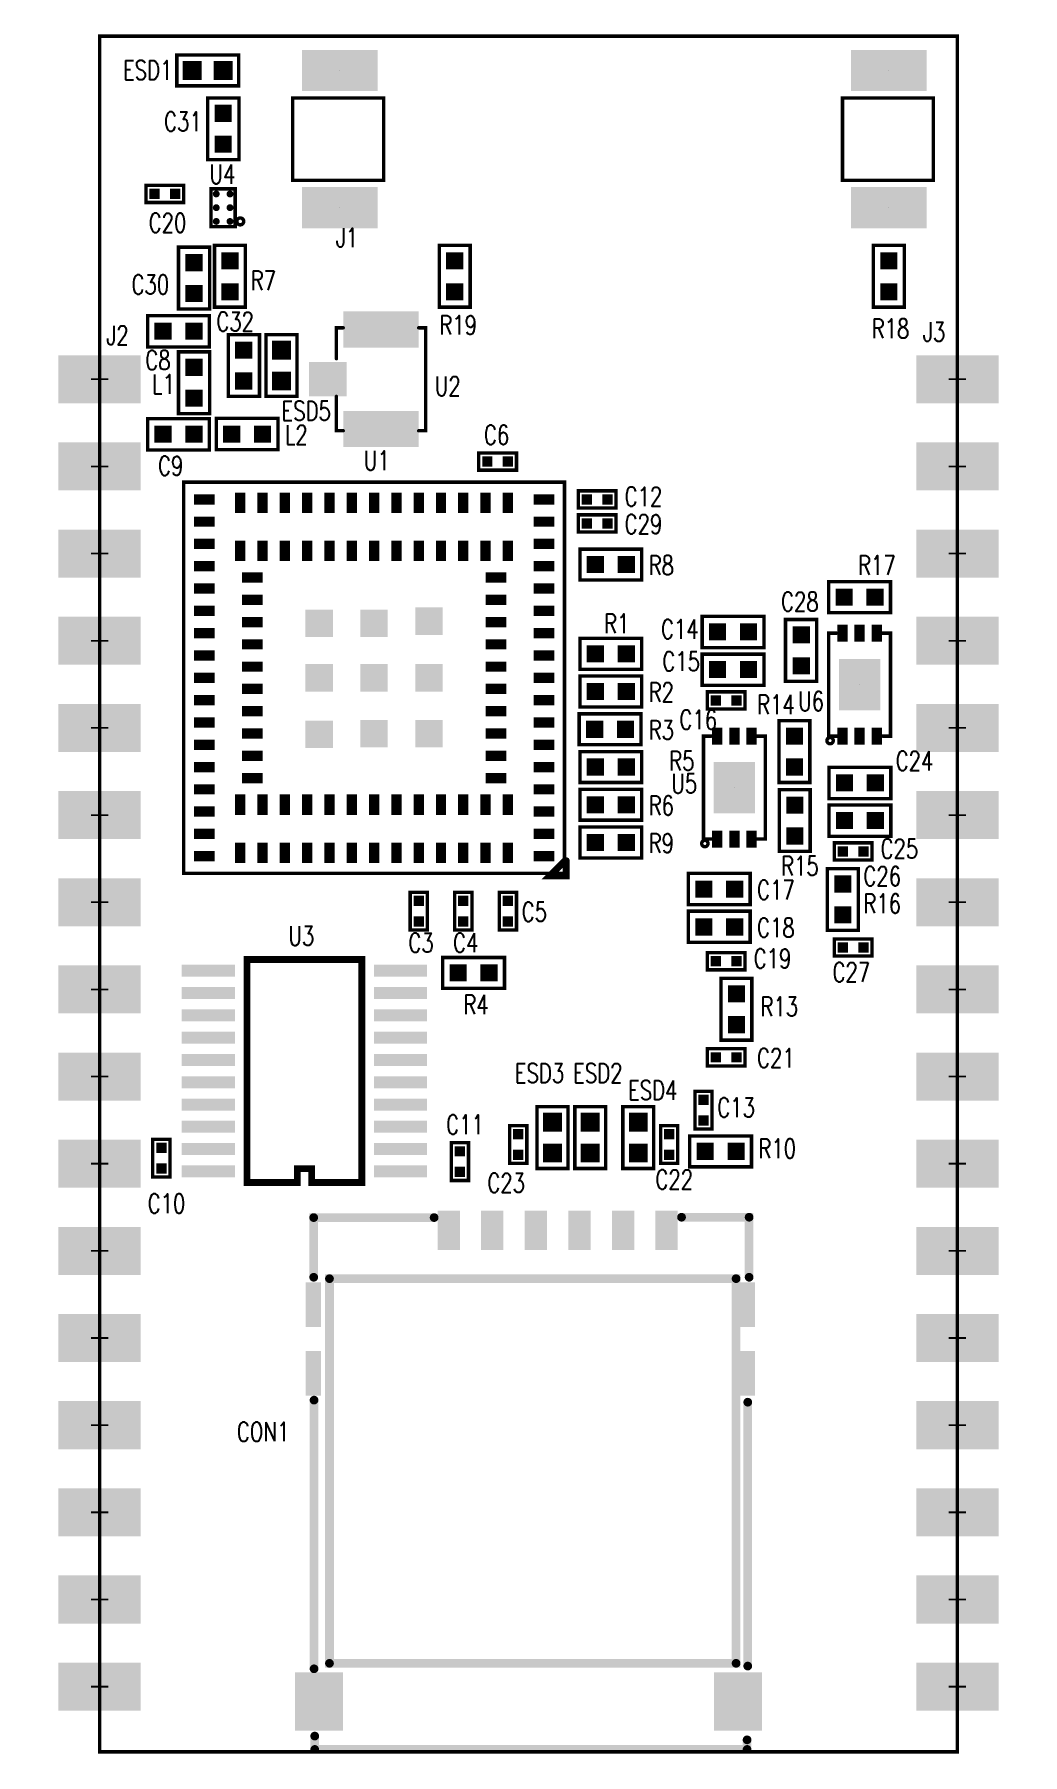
# Model space of a CAD drawing. Extents: x -1.9 to 26.9, y -0.1 to 50.
import ezdxf

# ---------------------------------------------------------------- set-up
doc = ezdxf.new("R2010")
doc.units = 0
for name, color, linetype in [('BOARD_CUTOUT_00', 254, 'CONTINUOUS'), ('BOARD_OUTLINE_00', 254, 'CONTINUOUS'), ('DRIL_NPLTE_THRU_01', 176, 'CONTINUOUS'), ('DRIL_NPLTE_THRU_02', 136, 'CONTINUOUS'), ('DRIL_NPLTE_THRU_03', 56, 'CONTINUOUS'), ('DRIL_NPLTE_THRU_04', 16, 'CONTINUOUS'), ('DRIL_PLTE_THRU_01', 176, 'CONTINUOUS'), ('DRIL_PLTE_THRU_02', 136, 'CONTINUOUS'), ('DRIL_PLTE_THRU_03', 56, 'CONTINUOUS'), ('DRIL_PLTE_THRU_04', 16, 'CONTINUOUS'), ('DRIL_SYMBOL', 254, 'CONTINUOUS'), ('PADS_BOT', 1, 'CONTINUOUS'), ('PADS_INNER', 5, 'CONTINUOUS'), ('PADS_TOP', 5, 'CONTINUOUS'), ('PART_NAME_01', 254, 'CONTINUOUS'), ('PART_TOP_2DLINE_01', 254, 'CONTINUOUS'), ('PART_TOP_2DLINE_26', 254, 'CONTINUOUS'), ('PART_TOP_COPPER_26', 254, 'CONTINUOUS')]:
    doc.layers.add(name, color=color, linetype=linetype)
doc.styles.add('W0$1', font='simplex', dxfattribs={"width": 0.75})

# ---------------------------------------------------------------- blocks, each defined once
blk = doc.blocks.new('SMOOTH_0$1')
at = {"const_width": 0.05}
blk.add_lwpolyline([(-0.025, 0, 1), (0.025, 0, 1)], format="xyb", close=True, dxfattribs=at)
blk = doc.blocks.new('BOARD_1')
at = {"layer": 'BOARD_CUTOUT_00', "const_width": 0.1}
for points in [[(5.98, 5.9), (8.63, 5.9), (8.63, 3.5), (5.98, 3.5)], [(22, 5.9), (24.65, 5.9), (24.65, 3.5), (22, 3.5)]]:
    blk.add_lwpolyline(points, close=True, dxfattribs=at)
at = {"layer": 'BOARD_OUTLINE_00', "const_width": 0.1}
blk.add_lwpolyline([(0.35, 7.7), (25.35, 7.7), (25.35, -42.3), (0.35, -42.3)], close=True, dxfattribs=at)
at = {"layer": 'BOARD_CUTOUT_00'}
for p in [(5.98, 5.9), (8.63, 5.9), (22, 5.9), (24.65, 5.9), (5.98, 3.5), (8.63, 3.5), (22, 3.5), (24.65, 3.5)]:
    blk.add_blockref('SMOOTH_0$1', p, dxfattribs=at)
at = {"layer": 'BOARD_OUTLINE_00'}
for p in [(0.35, 7.7), (25.35, 7.7), (0.35, -42.3), (25.35, -42.3)]:
    blk.add_blockref('SMOOTH_0$1', p, dxfattribs=at)
blk = doc.blocks.new('PART_BODY_TOP_2')
at = {"layer": 'PART_TOP_2DLINE_01', "const_width": 0.1}
blk.add_lwpolyline([(-0.55, 0.25), (0.55, 0.25), (0.55, -0.25), (-0.55, -0.25)], close=True, dxfattribs=at)
at = {"layer": 'PART_TOP_2DLINE_01'}
for p in [(-0.55, 0.25), (0.55, 0.25), (-0.55, -0.25), (0.55, -0.25)]:
    blk.add_blockref('SMOOTH_0$1', p, dxfattribs=at)
blk = doc.blocks.new('DRIL_HOLE_0')
blk.add_lwpolyline([(0, 0, 1), (0, 0, 1)], format="xyb", close=True)
blk = doc.blocks.new('PAD_0')
blk.add_lwpolyline([(0, 0, 1), (0, 0, 1)], format="xyb", close=True)
blk = doc.blocks.new('PAD_1')
at = {"const_width": 0.3}
blk.add_lwpolyline([(-0.15, 0), (0.15, 0)], dxfattribs=at)
blk = doc.blocks.new('STK_TOP_5')
at = {"layer": 'DRIL_PLTE_THRU_01'}
blk.add_blockref('DRIL_HOLE_0', (0, 0), dxfattribs=at)
at = {"layer": 'DRIL_PLTE_THRU_02'}
blk.add_blockref('DRIL_HOLE_0', (0, 0), dxfattribs=at)
at = {"layer": 'DRIL_PLTE_THRU_03'}
blk.add_blockref('DRIL_HOLE_0', (0, 0), dxfattribs=at)
at = {"layer": 'DRIL_PLTE_THRU_04'}
blk.add_blockref('DRIL_HOLE_0', (0, 0), dxfattribs=at)
at = {"layer": 'PADS_BOT'}
blk.add_blockref('PAD_0', (0, 0), dxfattribs=at)
at = {"layer": 'PADS_INNER'}
blk.add_blockref('PAD_0', (0, 0), dxfattribs=at)
at = {"layer": 'PADS_TOP'}
blk.add_blockref('PAD_1', (0, 0), dxfattribs=at)
blk = doc.blocks.new('SYM_TOP_2')
for name, p in [('PART_BODY_TOP_2', (0, 0)), ('STK_TOP_5', (-0.3, 0)), ('STK_TOP_5', (0.3, 0))]:
    blk.add_blockref(name, p)
blk = doc.blocks.new('PART_TOP_0')
blk.add_blockref('SYM_TOP_2', (0, 0))
at = {"layer": 'PART_NAME_01', "style": 'W0$1', "width": 0.75}
blk.add_text('C10', height=0.56, rotation=90, dxfattribs=at).set_placement((1.6, -0.4))
blk = doc.blocks.new('PART_TOP_1')
blk.add_blockref('SYM_TOP_2', (0, 0))
at = {"layer": 'PART_NAME_01', "style": 'W0$1', "width": 0.75}
blk.add_text('C11', height=0.56, rotation=90, dxfattribs=at).set_placement((-0.8, -0.4))
blk = doc.blocks.new('PART_TOP_2')
blk.add_blockref('SYM_TOP_2', (0, 0))
at = {"layer": 'PART_NAME_01', "style": 'W0$1', "width": 0.75}
blk.add_text('C12', height=0.56, dxfattribs=at).set_placement((0.8, -0.2))
blk = doc.blocks.new('PART_TOP_3')
blk.add_blockref('SYM_TOP_2', (0, 0))
at = {"layer": 'PART_NAME_01', "style": 'W0$1', "width": 0.75}
blk.add_text('C13', height=0.56, rotation=270, dxfattribs=at).set_placement((-0.2, -0.4))
blk = doc.blocks.new('PART_BODY_TOP_3')
at = {"layer": 'PART_TOP_2DLINE_01', "const_width": 0.1}
blk.add_lwpolyline([(-0.9, -0.46), (0.9, -0.46), (0.9, 0.45), (-0.9, 0.45)], close=True, dxfattribs=at)
at = {"layer": 'PART_TOP_2DLINE_01'}
for p in [(-0.9, 0.45), (0.9, 0.45), (-0.9, -0.46), (0.9, -0.46)]:
    blk.add_blockref('SMOOTH_0$1', p, dxfattribs=at)
blk = doc.blocks.new('PAD_2')
at = {"const_width": 0.5}
blk.add_lwpolyline([(-0.25, 0), (0.25, 0)], dxfattribs=at)
blk = doc.blocks.new('STK_TOP_6')
at = {"layer": 'DRIL_PLTE_THRU_01'}
blk.add_blockref('DRIL_HOLE_0', (0, 0), dxfattribs=at)
at = {"layer": 'DRIL_PLTE_THRU_02'}
blk.add_blockref('DRIL_HOLE_0', (0, 0), dxfattribs=at)
at = {"layer": 'DRIL_PLTE_THRU_03'}
blk.add_blockref('DRIL_HOLE_0', (0, 0), dxfattribs=at)
at = {"layer": 'DRIL_PLTE_THRU_04'}
blk.add_blockref('DRIL_HOLE_0', (0, 0), dxfattribs=at)
at = {"layer": 'PADS_BOT'}
blk.add_blockref('PAD_0', (0, 0), dxfattribs=at)
at = {"layer": 'PADS_INNER'}
blk.add_blockref('PAD_0', (0, 0), dxfattribs=at)
at = {"layer": 'PADS_TOP'}
blk.add_blockref('PAD_2', (0, 0), dxfattribs=at)
blk = doc.blocks.new('SYM_TOP_3')
for name, p in [('PART_BODY_TOP_3', (0, 0)), ('STK_TOP_6', (-0.45, 0)), ('STK_TOP_6', (0.45, 0))]:
    blk.add_blockref(name, p)
blk = doc.blocks.new('PART_TOP_4')
blk.add_blockref('SYM_TOP_3', (0, 0))
at = {"layer": 'PART_NAME_01', "style": 'W0$1', "width": 0.75}
blk.add_text('C14', height=0.56, dxfattribs=at).set_placement((-2.1, -0.2))
blk = doc.blocks.new('PART_TOP_5')
blk.add_blockref('SYM_TOP_3', (0, 0))
at = {"layer": 'PART_NAME_01', "style": 'W0$1', "width": 0.75}
blk.add_text('C15', height=0.56, dxfattribs=at).set_placement((-2.06, -0.04))
blk = doc.blocks.new('PART_TOP_6')
blk.add_blockref('SYM_TOP_2', (0, 0))
at = {"layer": 'PART_NAME_01', "style": 'W0$1', "width": 0.75}
blk.add_text('C16', height=0.56, dxfattribs=at).set_placement((-1.36, -0.84))
blk = doc.blocks.new('PART_TOP_7')
blk.add_blockref('SYM_TOP_3', (0, 0))
at = {"layer": 'PART_NAME_01', "style": 'W0$1', "width": 0.75}
blk.add_text('C17', height=0.56, rotation=180, dxfattribs=at).set_placement((-1.1, 0.3))
blk = doc.blocks.new('PART_TOP_8')
blk.add_blockref('SYM_TOP_3', (0, 0))
at = {"layer": 'PART_NAME_01', "style": 'W0$1', "width": 0.75}
blk.add_text('C18', height=0.56, rotation=180, dxfattribs=at).set_placement((-1.1, 0.3))
blk = doc.blocks.new('PART_TOP_9')
blk.add_blockref('SYM_TOP_2', (0, 0))
at = {"layer": 'PART_NAME_01', "style": 'W0$1', "width": 0.75}
blk.add_text('C19', height=0.56, rotation=180, dxfattribs=at).set_placement((-0.8, 0.2))
blk = doc.blocks.new('PART_TOP_10')
blk.add_blockref('SYM_TOP_2', (0, 0))
at = {"layer": 'PART_NAME_01', "style": 'W0$1', "width": 0.75}
blk.add_text('C22', height=0.56, rotation=270, dxfattribs=at).set_placement((-1.3, 0.4))
blk = doc.blocks.new('PART_TOP_11')
blk.add_blockref('SYM_TOP_2', (0, 0))
at = {"layer": 'PART_NAME_01', "style": 'W0$1', "width": 0.75}
blk.add_text('C23', height=0.56, rotation=270, dxfattribs=at).set_placement((-1.4, 0.9))
blk = doc.blocks.new('PART_TOP_12')
blk.add_blockref('SYM_TOP_3', (0, 0))
at = {"layer": 'PART_NAME_01', "style": 'W0$1', "width": 0.75}
blk.add_text('C24', height=0.56, dxfattribs=at).set_placement((1.04, 0.36))
blk = doc.blocks.new('PART_TOP_13')
blk.add_blockref('SYM_TOP_3', (0, 0))
at = {"layer": 'PART_NAME_01', "style": 'W0$1', "width": 0.75}
blk.add_text('C25', height=0.56, dxfattribs=at).set_placement((0.6, -1.1))
blk = doc.blocks.new('PART_TOP_14')
blk.add_blockref('SYM_TOP_2', (0, 0))
at = {"layer": 'PART_NAME_01', "style": 'W0$1', "width": 0.75}
blk.add_text('C26', height=0.56, dxfattribs=at).set_placement((0.3, -1))
blk = doc.blocks.new('PART_TOP_15')
blk.add_blockref('SYM_TOP_2', (0, 0))
at = {"layer": 'PART_NAME_01', "style": 'W0$1', "width": 0.75}
blk.add_text('C27', height=0.56, dxfattribs=at).set_placement((-0.6, -1))
blk = doc.blocks.new('PART_TOP_16')
blk.add_blockref('SYM_TOP_3', (0, 0))
at = {"layer": 'PART_NAME_01', "style": 'W0$1', "width": 0.75}
blk.add_text('C28', height=0.56, rotation=90, dxfattribs=at).set_placement((-1.14, -0.59))
blk = doc.blocks.new('PART_TOP_17')
blk.add_blockref('SYM_TOP_2', (0, 0))
at = {"layer": 'PART_NAME_01', "style": 'W0$1', "width": 0.75}
blk.add_text('C3', height=0.56, rotation=90, dxfattribs=at).set_placement((1.2, -0.3))
blk = doc.blocks.new('PART_TOP_18')
blk.add_blockref('SYM_TOP_2', (0, 0))
at = {"layer": 'PART_NAME_01', "style": 'W0$1', "width": 0.75}
blk.add_text('C6', height=0.56, rotation=180, dxfattribs=at).set_placement((0.4, -0.5))
blk = doc.blocks.new('PART_TOP_19')
blk.add_blockref('SYM_TOP_3', (0, 0))
at = {"layer": 'PART_NAME_01', "style": 'W0$1', "width": 0.75}
blk.add_text('C8', height=0.56, dxfattribs=at).set_placement((-0.97, -1.12))
blk = doc.blocks.new('PART_TOP_20')
blk.add_blockref('SYM_TOP_3', (0, 0))
at = {"layer": 'PART_NAME_01', "style": 'W0$1', "width": 0.75}
blk.add_text('C9', height=0.56, dxfattribs=at).set_placement((-0.6, -1.2))
blk = doc.blocks.new('SMOOTH_0$254')
at = {"const_width": 0.127}
blk.add_lwpolyline([(-0.0635, 0, 1), (0.0635, 0, 1)], format="xyb", close=True, dxfattribs=at)
blk = doc.blocks.new('PART_BODY_TOP_4')
at = {"layer": 'PART_TOP_2DLINE_26', "const_width": 0.254}
for points in [[(-0.38, 4.46), (-0.38, 6.43), (1.37, 6.43)], [(5.01, 6.39), (12.7, 6.39)], [(14.85, 6.37), (15.13, 6.37), (15.13, -6.23), (14.74, -6.23)], [(-0.37, -2.75), (-0.37, -6.26), (1.37, -6.26)], [(12.78, -6.25), (4.95, -6.25)]]:
    blk.add_lwpolyline(points, dxfattribs=at)
at = {"layer": 'PART_TOP_COPPER_26', "const_width": 0.254}
blk.add_lwpolyline([(1.41, 6.05), (12.62, 6.05), (12.62, -5.8), (1.41, -5.8)], close=True, dxfattribs=at)
at = {"layer": 'PART_TOP_2DLINE_26'}
for p in [(-0.38, 6.43), (1.37, 6.43), (5.01, 6.39), (12.7, 6.39), (14.85, 6.37), (15.13, 6.37), (-0.38, 4.46), (-0.37, -2.75), (-0.37, -6.26), (1.37, -6.26), (4.95, -6.25), (12.78, -6.25), (14.74, -6.23), (15.13, -6.23)]:
    blk.add_blockref('SMOOTH_0$254', p, dxfattribs=at)
at = {"layer": 'PART_TOP_COPPER_26'}
for p in [(1.41, 6.05), (12.62, 6.05), (1.41, -5.8), (12.62, -5.8)]:
    blk.add_blockref('SMOOTH_0$254', p, dxfattribs=at)
blk = doc.blocks.new('PAD_3')
at = {"const_width": 0.65}
blk.add_lwpolyline([(-0.575, 0), (0.575, 0)], dxfattribs=at)
blk = doc.blocks.new('STK_TOP_7')
at = {"layer": 'DRIL_NPLTE_THRU_01'}
blk.add_blockref('DRIL_HOLE_0', (0, 0), dxfattribs=at)
at = {"layer": 'DRIL_NPLTE_THRU_02'}
blk.add_blockref('DRIL_HOLE_0', (0, 0), dxfattribs=at)
at = {"layer": 'DRIL_NPLTE_THRU_03'}
blk.add_blockref('DRIL_HOLE_0', (0, 0), dxfattribs=at)
at = {"layer": 'DRIL_NPLTE_THRU_04'}
blk.add_blockref('DRIL_HOLE_0', (0, 0), dxfattribs=at)
at = {"layer": 'PADS_BOT'}
blk.add_blockref('PAD_0', (0, 0), dxfattribs=at)
at = {"layer": 'PADS_INNER'}
blk.add_blockref('PAD_0', (0, 0), dxfattribs=at)
at = {"layer": 'PADS_TOP'}
blk.add_blockref('PAD_3', (0, 0), dxfattribs=at)
blk = doc.blocks.new('PAD_4')
at = {"const_width": 0.45}
blk.add_lwpolyline([(-0.65, 0), (0.65, 0)], dxfattribs=at)
blk = doc.blocks.new('STK_TOP_8')
at = {"layer": 'DRIL_NPLTE_THRU_01'}
blk.add_blockref('DRIL_HOLE_0', (0, 0), dxfattribs=at)
at = {"layer": 'DRIL_NPLTE_THRU_02'}
blk.add_blockref('DRIL_HOLE_0', (0, 0), dxfattribs=at)
at = {"layer": 'DRIL_NPLTE_THRU_03'}
blk.add_blockref('DRIL_HOLE_0', (0, 0), dxfattribs=at)
at = {"layer": 'DRIL_NPLTE_THRU_04'}
blk.add_blockref('DRIL_HOLE_0', (0, 0), dxfattribs=at)
at = {"layer": 'PADS_BOT'}
blk.add_blockref('PAD_0', (0, 0), dxfattribs=at)
at = {"layer": 'PADS_INNER'}
blk.add_blockref('PAD_0', (0, 0), dxfattribs=at)
at = {"layer": 'PADS_TOP'}
blk.add_blockref('PAD_4', (0, 0), dxfattribs=at)
blk = doc.blocks.new('PAD_5')
at = {"const_width": 1.4}
blk.add_lwpolyline([(-0.85, 0), (0.85, 0)], dxfattribs=at)
blk = doc.blocks.new('STK_TOP_9')
at = {"layer": 'DRIL_NPLTE_THRU_01'}
blk.add_blockref('DRIL_HOLE_0', (0, 0), dxfattribs=at)
at = {"layer": 'DRIL_NPLTE_THRU_02'}
blk.add_blockref('DRIL_HOLE_0', (0, 0), dxfattribs=at)
at = {"layer": 'DRIL_NPLTE_THRU_03'}
blk.add_blockref('DRIL_HOLE_0', (0, 0), dxfattribs=at)
at = {"layer": 'DRIL_NPLTE_THRU_04'}
blk.add_blockref('DRIL_HOLE_0', (0, 0), dxfattribs=at)
at = {"layer": 'PADS_BOT'}
blk.add_blockref('PAD_0', (0, 0), dxfattribs=at)
at = {"layer": 'PADS_INNER'}
blk.add_blockref('PAD_0', (0, 0), dxfattribs=at)
at = {"layer": 'PADS_TOP'}
blk.add_blockref('PAD_5', (0, 0), dxfattribs=at)
blk = doc.blocks.new('SYM_TOP_4')
for name, p in [('PART_BODY_TOP_4', (0, 0)), ('STK_TOP_8', (2.17, 6.38)), ('STK_TOP_8', (4.17, 6.38)), ('STK_TOP_9', (13.73, 6.105)), ('STK_TOP_7', (0, 4.025)), ('STK_TOP_7', (0, 2.755)), ('STK_TOP_7', (0, 1.485)), ('STK_TOP_7', (0, 0.215)), ('STK_TOP_7', (0, -1.055)), ('STK_TOP_7', (0, -2.325)), ('STK_TOP_9', (13.73, -6.105)), ('STK_TOP_8', (2.17, -6.27)), ('STK_TOP_8', (4.17, -6.27))]:
    blk.add_blockref(name, p)
blk = doc.blocks.new('PART_TOP_21')
blk.add_blockref('SYM_TOP_4', (0, 0))
at = {"layer": 'PART_NAME_01', "style": 'W0$1', "width": 0.75}
blk.add_text('CON1', height=0.56, rotation=90, dxfattribs=at).set_placement((6.15, -8.5))
blk = doc.blocks.new('PART_BODY_TOP_5')
at = {"layer": 'PART_TOP_2DLINE_01', "const_width": 0.1}
blk.add_lwpolyline([(-0.9, 0.45), (0.9, 0.45), (0.9, -0.45), (-0.9, -0.45)], close=True, dxfattribs=at)
at = {"layer": 'PART_TOP_2DLINE_01'}
for p in [(-0.9, 0.45), (0.9, 0.45), (-0.9, -0.45), (0.9, -0.45)]:
    blk.add_blockref('SMOOTH_0$1', p, dxfattribs=at)
blk = doc.blocks.new('PAD_6')
at = {"const_width": 0.55}
blk.add_lwpolyline([(-0.275, 0), (0.275, 0)], dxfattribs=at)
blk = doc.blocks.new('STK_TOP_10')
at = {"layer": 'DRIL_PLTE_THRU_01'}
blk.add_blockref('DRIL_HOLE_0', (0, 0), dxfattribs=at)
at = {"layer": 'DRIL_PLTE_THRU_02'}
blk.add_blockref('DRIL_HOLE_0', (0, 0), dxfattribs=at)
at = {"layer": 'DRIL_PLTE_THRU_03'}
blk.add_blockref('DRIL_HOLE_0', (0, 0), dxfattribs=at)
at = {"layer": 'DRIL_PLTE_THRU_04'}
blk.add_blockref('DRIL_HOLE_0', (0, 0), dxfattribs=at)
at = {"layer": 'PADS_BOT'}
blk.add_blockref('PAD_0', (0, 0), dxfattribs=at)
at = {"layer": 'PADS_INNER'}
blk.add_blockref('PAD_0', (0, 0), dxfattribs=at)
at = {"layer": 'PADS_TOP'}
blk.add_blockref('PAD_6', (0, 0), dxfattribs=at)
blk = doc.blocks.new('SYM_TOP_5')
for name, p in [('STK_TOP_10', (-0.45, 0)), ('PART_BODY_TOP_5', (0, 0)), ('STK_TOP_10', (0.45, 0))]:
    blk.add_blockref(name, p)
blk = doc.blocks.new('PART_TOP_22')
blk.add_blockref('SYM_TOP_5', (0, 0))
at = {"layer": 'PART_NAME_01', "style": 'W0$1', "width": 0.75}
blk.add_text('ESD1', height=0.56, dxfattribs=at).set_placement((-2.47, -0.27))
blk = doc.blocks.new('PART_TOP_23')
blk.add_blockref('SYM_TOP_5', (0, 0))
at = {"layer": 'PART_NAME_01', "style": 'W0$1', "width": 0.75}
blk.add_text('ESD2', height=0.56, rotation=90, dxfattribs=at).set_placement((-1.6, -0.5))
blk = doc.blocks.new('PART_TOP_24')
blk.add_blockref('SYM_TOP_5', (0, 0))
at = {"layer": 'PART_NAME_01', "style": 'W0$1', "width": 0.75}
blk.add_text('ESD3', height=0.56, rotation=90, dxfattribs=at).set_placement((-1.6, -1.1))
blk = doc.blocks.new('PART_TOP_25')
blk.add_blockref('SYM_TOP_5', (0, 0))
at = {"layer": 'PART_NAME_01', "style": 'W0$1', "width": 0.75}
blk.add_text('ESD4', height=0.56, rotation=90, dxfattribs=at).set_placement((-1.1, -0.3))
blk = doc.blocks.new('DRIL_SYMBOL_1')
at = {"layer": 'DRIL_SYMBOL', "const_width": 0.0508}
for points in [[(-0.254, 0), (0.254, 0)], [(0, -0.254), (0, 0.254)]]:
    blk.add_lwpolyline(points, dxfattribs=at)
blk = doc.blocks.new('DRIL_HOLE_1')
at = {"const_width": 0.5}
blk.add_lwpolyline([(-0.25, 0, 1), (0.25, 0, 1)], format="xyb", close=True, dxfattribs=at)
blk.add_blockref('DRIL_SYMBOL_1', (0, 0))
blk = doc.blocks.new('PAD_7')
at = {"const_width": 1.4}
blk.add_lwpolyline([(-0.7, 0), (0.7, 0)], dxfattribs=at)
blk = doc.blocks.new('PAD_8')
at = {"const_width": 1.4}
blk.add_lwpolyline([(-1.2, 0), (1.2, 0)], dxfattribs=at)
blk = doc.blocks.new('STK_TOP_69')
at = {"layer": 'DRIL_PLTE_THRU_01'}
blk.add_blockref('DRIL_HOLE_1', (0, 0), dxfattribs=at)
at = {"layer": 'DRIL_PLTE_THRU_02'}
blk.add_blockref('DRIL_HOLE_1', (0, 0), dxfattribs=at)
at = {"layer": 'DRIL_PLTE_THRU_03'}
blk.add_blockref('DRIL_HOLE_1', (0, 0), dxfattribs=at)
at = {"layer": 'DRIL_PLTE_THRU_04'}
blk.add_blockref('DRIL_HOLE_1', (0, 0), dxfattribs=at)
at = {"layer": 'PADS_BOT', "rotation": 90}
blk.add_blockref('PAD_8', (0, 0), dxfattribs=at)
at = {"layer": 'PADS_INNER'}
blk.add_blockref('PAD_7', (0, 0), dxfattribs=at)
at = {"layer": 'PADS_TOP'}
blk.add_blockref('PAD_7', (0, 0), dxfattribs=at)
blk = doc.blocks.new('SYM_TOP_7')
for p in [(0, 0), (2.54, 0), (5.08, 0), (7.62, 0), (10.16, 0), (12.7, 0), (15.24, 0), (17.78, 0), (20.32, 0), (22.86, 0), (25.4, 0), (27.94, 0), (30.48, 0), (33.02, 0), (35.56, 0), (38.1, 0)]:
    blk.add_blockref('STK_TOP_69', p)
blk = doc.blocks.new('PART_TOP_26')
blk.add_blockref('SYM_TOP_7', (0, 0))
at = {"layer": 'PART_NAME_01', "style": 'W0$1', "width": 0.75}
blk.add_text('J2', height=0.56, rotation=90, dxfattribs=at).set_placement((-1, 0.2))
blk = doc.blocks.new('PART_TOP_27')
blk.add_blockref('SYM_TOP_7', (0, 0))
at = {"layer": 'PART_NAME_01', "style": 'W0$1', "width": 0.75}
blk.add_text('J3', height=0.56, rotation=90, dxfattribs=at).set_placement((-1.1, -1))
blk = doc.blocks.new('PART_BODY_TOP_8')
at = {"layer": 'PART_TOP_2DLINE_01', "const_width": 0.1}
blk.add_lwpolyline([(-0.9, -0.46), (0.9, -0.46), (0.9, 0.45), (-0.9, 0.45)], close=True, dxfattribs=at)
at = {"layer": 'PART_TOP_2DLINE_01'}
for p in [(-0.9, 0.45), (0.9, 0.45), (-0.9, -0.46), (0.9, -0.46)]:
    blk.add_blockref('SMOOTH_0$1', p, dxfattribs=at)
blk = doc.blocks.new('SYM_TOP_8')
for name, p in [('PART_BODY_TOP_8', (0, 0)), ('STK_TOP_6', (-0.45, 0)), ('STK_TOP_6', (0.45, 0))]:
    blk.add_blockref(name, p)
blk = doc.blocks.new('PART_TOP_28')
blk.add_blockref('SYM_TOP_8', (0, 0))
at = {"layer": 'PART_NAME_01', "style": 'W0$1', "width": 0.75}
blk.add_text('L1', height=0.56, rotation=270, dxfattribs=at).set_placement((-0.32, 1.22))
blk = doc.blocks.new('PART_TOP_29')
blk.add_blockref('SYM_TOP_8', (0, 0))
at = {"layer": 'PART_NAME_01', "style": 'W0$1', "width": 0.75}
blk.add_text('L2', height=0.56, rotation=180, dxfattribs=at).set_placement((-1.1, 0.3))
blk = doc.blocks.new('PART_BODY_TOP_9')
at = {"layer": 'PART_TOP_2DLINE_01', "const_width": 0.1}
blk.add_lwpolyline([(-0.9, 0.45), (0.9, 0.45), (0.9, -0.45), (-0.9, -0.45)], close=True, dxfattribs=at)
at = {"layer": 'PART_TOP_2DLINE_01'}
for p in [(-0.9, 0.45), (0.9, 0.45), (-0.9, -0.45), (0.9, -0.45)]:
    blk.add_blockref('SMOOTH_0$1', p, dxfattribs=at)
blk = doc.blocks.new('SYM_TOP_9')
for name, p in [('PART_BODY_TOP_9', (0, 0)), ('STK_TOP_6', (-0.45, 0)), ('STK_TOP_6', (0.45, 0))]:
    blk.add_blockref(name, p)
blk = doc.blocks.new('PART_TOP_30')
blk.add_blockref('SYM_TOP_9', (0, 0))
at = {"layer": 'PART_NAME_01', "style": 'W0$1', "width": 0.75}
blk.add_text('R1', height=0.56, dxfattribs=at).set_placement((-0.2, 0.6))
blk = doc.blocks.new('PART_TOP_31')
blk.add_blockref('SYM_TOP_9', (0, 0))
at = {"layer": 'PART_NAME_01', "style": 'W0$1', "width": 0.75}
blk.add_text('R10', height=0.56, rotation=180, dxfattribs=at).set_placement((-1.1, 0.2))
blk = doc.blocks.new('PART_TOP_32')
blk.add_blockref('SYM_TOP_9', (0, 0))
at = {"layer": 'PART_NAME_01', "style": 'W0$1', "width": 0.75}
blk.add_text('R13', height=0.56, rotation=90, dxfattribs=at).set_placement((0.2, 0.7))
blk = doc.blocks.new('PART_TOP_33')
blk.add_blockref('SYM_TOP_9', (0, 0))
at = {"layer": 'PART_NAME_01', "style": 'W0$1', "width": 0.75}
blk.add_text('R14', height=0.56, rotation=90, dxfattribs=at).set_placement((-1.09, -1.09))
blk = doc.blocks.new('PART_TOP_34')
blk.add_blockref('SYM_TOP_9', (0, 0))
at = {"layer": 'PART_NAME_01', "style": 'W0$1', "width": 0.75}
blk.add_text('R15', height=0.56, rotation=90, dxfattribs=at).set_placement((1.6, -0.4))
blk = doc.blocks.new('PART_TOP_35')
blk.add_blockref('SYM_TOP_9', (0, 0))
at = {"layer": 'PART_NAME_01', "style": 'W0$1', "width": 0.75}
blk.add_text('R16', height=0.56, rotation=270, dxfattribs=at).set_placement((-0.4, -0.6))
blk = doc.blocks.new('PART_TOP_36')
blk.add_blockref('SYM_TOP_9', (0, 0))
at = {"layer": 'PART_NAME_01', "style": 'W0$1', "width": 0.75}
blk.add_text('R17', height=0.56, dxfattribs=at).set_placement((-0.05, 0.65))
blk = doc.blocks.new('PART_TOP_37')
blk.add_blockref('SYM_TOP_9', (0, 0))
at = {"layer": 'PART_NAME_01', "style": 'W0$1', "width": 0.75}
blk.add_text('R2', height=0.56, dxfattribs=at).set_placement((1.1, -0.3))
blk = doc.blocks.new('PART_TOP_38')
blk.add_blockref('SYM_TOP_9', (0, 0))
at = {"layer": 'PART_NAME_01', "style": 'W0$1', "width": 0.75}
blk.add_text('R3', height=0.56, dxfattribs=at).set_placement((1.122, -0.3))
blk = doc.blocks.new('PART_TOP_39')
blk.add_blockref('SYM_TOP_9', (0, 0))
at = {"layer": 'PART_NAME_01', "style": 'W0$1', "width": 0.75}
blk.add_text('R4', height=0.56, rotation=180, dxfattribs=at).set_placement((0.3, 1.2))
blk = doc.blocks.new('PART_TOP_40')
blk.add_blockref('SYM_TOP_9', (0, 0))
at = {"layer": 'PART_NAME_01', "style": 'W0$1', "width": 0.75}
blk.add_text('R5', height=0.56, dxfattribs=at).set_placement((1.7, -0.1))
blk = doc.blocks.new('PART_TOP_41')
blk.add_blockref('SYM_TOP_9', (0, 0))
at = {"layer": 'PART_NAME_01', "style": 'W0$1', "width": 0.75}
blk.add_text('R6', height=0.56, dxfattribs=at).set_placement((1.1, -0.3))
blk = doc.blocks.new('PART_TOP_42')
blk.add_blockref('SYM_TOP_9', (0, 0))
at = {"layer": 'PART_NAME_01', "style": 'W0$1', "width": 0.75}
blk.add_text('R8', height=0.56, dxfattribs=at).set_placement((1.1, -0.3))
blk = doc.blocks.new('PART_TOP_43')
blk.add_blockref('SYM_TOP_9', (0, 0))
at = {"layer": 'PART_NAME_01', "style": 'W0$1', "width": 0.75}
blk.add_text('R9', height=0.56, dxfattribs=at).set_placement((1.1, -0.3))
blk = doc.blocks.new('SMOOTH_0$2')
at = {"const_width": 0.1}
blk.add_lwpolyline([(-0.05, 0, 1), (0.05, 0, 1)], format="xyb", close=True, dxfattribs=at)
blk = doc.blocks.new('PART_BODY_TOP_10')
at = {"layer": 'PART_TOP_2DLINE_01', "const_width": 0.2}
blk.add_lwpolyline([(-5.56, 5.33), (-5.12, 5.77), (-5.6, 5.77), (-5.6, 5.33)], dxfattribs=at)
at = {"layer": 'PART_TOP_2DLINE_01', "const_width": 0.1}
blk.add_lwpolyline([(-5.55, 5.7), (5.55, 5.7), (5.55, -5.7), (-5.55, -5.7)], close=True, dxfattribs=at)
at = {"layer": 'PART_TOP_2DLINE_01'}
for name, p in [('SMOOTH_0$2', (-5.6, 5.77)), ('SMOOTH_0$1', (-5.55, 5.7)), ('SMOOTH_0$2', (-5.12, 5.77)), ('SMOOTH_0$1', (5.55, 5.7)), ('SMOOTH_0$2', (-5.6, 5.33)), ('SMOOTH_0$2', (-5.56, 5.33)), ('SMOOTH_0$1', (-5.55, -5.7)), ('SMOOTH_0$1', (5.55, -5.7))]:
    blk.add_blockref(name, p, dxfattribs=at)
blk = doc.blocks.new('PAD_9')
at = {"const_width": 0.3}
blk.add_lwpolyline([(-0.3, 0), (0.3, 0)], dxfattribs=at)
blk = doc.blocks.new('STK_TOP_15')
at = {"layer": 'DRIL_NPLTE_THRU_01'}
blk.add_blockref('DRIL_HOLE_0', (0, 0), dxfattribs=at)
at = {"layer": 'DRIL_NPLTE_THRU_02'}
blk.add_blockref('DRIL_HOLE_0', (0, 0), dxfattribs=at)
at = {"layer": 'DRIL_NPLTE_THRU_03'}
blk.add_blockref('DRIL_HOLE_0', (0, 0), dxfattribs=at)
at = {"layer": 'DRIL_NPLTE_THRU_04'}
blk.add_blockref('DRIL_HOLE_0', (0, 0), dxfattribs=at)
at = {"layer": 'PADS_BOT'}
blk.add_blockref('PAD_0', (0, 0), dxfattribs=at)
at = {"layer": 'PADS_INNER'}
blk.add_blockref('PAD_0', (0, 0), dxfattribs=at)
at = {"layer": 'PADS_TOP'}
blk.add_blockref('PAD_9', (0, 0), dxfattribs=at)
blk = doc.blocks.new('STK_TOP_16')
at = {"layer": 'DRIL_NPLTE_THRU_01'}
blk.add_blockref('DRIL_HOLE_0', (0, 0), dxfattribs=at)
at = {"layer": 'DRIL_NPLTE_THRU_02'}
blk.add_blockref('DRIL_HOLE_0', (0, 0), dxfattribs=at)
at = {"layer": 'DRIL_NPLTE_THRU_03'}
blk.add_blockref('DRIL_HOLE_0', (0, 0), dxfattribs=at)
at = {"layer": 'DRIL_NPLTE_THRU_04'}
blk.add_blockref('DRIL_HOLE_0', (0, 0), dxfattribs=at)
at = {"layer": 'PADS_BOT'}
blk.add_blockref('PAD_0', (0, 0), dxfattribs=at)
at = {"layer": 'PADS_INNER'}
blk.add_blockref('PAD_0', (0, 0), dxfattribs=at)
at = {"layer": 'PADS_TOP', "rotation": 90}
blk.add_blockref('PAD_9', (0, 0), dxfattribs=at)
blk = doc.blocks.new('PAD_10')
at = {"const_width": 0.8}
blk.add_lwpolyline([(-0.4, 0), (0.4, 0)], dxfattribs=at)
blk = doc.blocks.new('STK_TOP_17')
at = {"layer": 'DRIL_NPLTE_THRU_01'}
blk.add_blockref('DRIL_HOLE_0', (0, 0), dxfattribs=at)
at = {"layer": 'DRIL_NPLTE_THRU_02'}
blk.add_blockref('DRIL_HOLE_0', (0, 0), dxfattribs=at)
at = {"layer": 'DRIL_NPLTE_THRU_03'}
blk.add_blockref('DRIL_HOLE_0', (0, 0), dxfattribs=at)
at = {"layer": 'DRIL_NPLTE_THRU_04'}
blk.add_blockref('DRIL_HOLE_0', (0, 0), dxfattribs=at)
at = {"layer": 'PADS_BOT'}
blk.add_blockref('PAD_0', (0, 0), dxfattribs=at)
at = {"layer": 'PADS_INNER'}
blk.add_blockref('PAD_0', (0, 0), dxfattribs=at)
at = {"layer": 'PADS_TOP'}
blk.add_blockref('PAD_10', (0, 0), dxfattribs=at)
blk = doc.blocks.new('SYM_TOP_10')
for name, p in [('PART_BODY_TOP_10', (0, 0)), ('STK_TOP_16', (-3.9, 5.1)), ('STK_TOP_16', (-3.25, 5.1)), ('STK_TOP_16', (-2.6, 5.1)), ('STK_TOP_16', (-1.95, 5.1)), ('STK_TOP_16', (-1.3, 5.1)), ('STK_TOP_16', (-0.65, 5.1)), ('STK_TOP_16', (0, 5.1)), ('STK_TOP_16', (0.65, 5.1)), ('STK_TOP_16', (1.3, 5.1)), ('STK_TOP_16', (1.95, 5.1)), ('STK_TOP_16', (2.6, 5.1)), ('STK_TOP_16', (3.25, 5.1)), ('STK_TOP_16', (3.9, 5.1)), ('STK_TOP_15', (-4.95, 5.2)), ('STK_TOP_15', (4.95, 5.2)), ('STK_TOP_15', (-4.95, 4.55)), ('STK_TOP_15', (4.95, 4.55)), ('STK_TOP_15', (-4.95, 3.9)), ('STK_TOP_16', (-3.9, 3.7)), ('STK_TOP_16', (-3.25, 3.7)), ('STK_TOP_16', (-2.6, 3.7)), ('STK_TOP_16', (-1.95, 3.7)), ('STK_TOP_16', (-1.3, 3.7)), ('STK_TOP_16', (-0.65, 3.7)), ('STK_TOP_16', (0, 3.7)), ('STK_TOP_16', (0.65, 3.7)), ('STK_TOP_16', (1.3, 3.7)), ('STK_TOP_16', (1.95, 3.7)), ('STK_TOP_16', (2.6, 3.7)), ('STK_TOP_16', (3.25, 3.7)), ('STK_TOP_16', (3.9, 3.7)), ('STK_TOP_15', (4.95, 3.9)), ('STK_TOP_15', (-4.95, 3.25)), ('STK_TOP_15', (-3.55, 2.925)), ('STK_TOP_15', (3.55, 2.925)), ('STK_TOP_15', (4.95, 3.25)), ('STK_TOP_15', (-4.95, 2.6)), ('STK_TOP_15', (4.95, 2.6)), ('STK_TOP_15', (-4.95, 1.95)), ('STK_TOP_15', (-3.55, 2.275)), ('STK_TOP_17', (-1.6, 1.63)), ('STK_TOP_17', (0, 1.63)), ('STK_TOP_17', (1.6, 1.65)), ('STK_TOP_15', (3.55, 2.275)), ('STK_TOP_15', (4.95, 1.95)), ('STK_TOP_15', (-3.55, 1.625)), ('STK_TOP_15', (3.55, 1.625)), ('STK_TOP_15', (-4.95, 1.3)), ('STK_TOP_15', (-3.55, 0.975)), ('STK_TOP_15', (3.55, 0.975)), ('STK_TOP_15', (4.95, 1.3)), ('STK_TOP_15', (-4.95, 0.65)), ('STK_TOP_15', (4.95, 0.65)), ('STK_TOP_15', (-4.95, 0)), ('STK_TOP_15', (-3.55, 0.325)), ('STK_TOP_17', (-1.6, 0)), ('STK_TOP_17', (0, 0)), ('STK_TOP_17', (1.6, 0)), ('STK_TOP_15', (3.55, 0.325)), ('STK_TOP_15', (4.95, 0)), ('STK_TOP_15', (-4.95, -0.65)), ('STK_TOP_15', (-3.55, -0.325)), ('STK_TOP_15', (3.55, -0.325)), ('STK_TOP_15', (4.95, -0.65)), ('STK_TOP_15', (-3.55, -0.975)), ('STK_TOP_15', (3.55, -0.975)), ('STK_TOP_15', (-4.95, -1.3)), ('STK_TOP_15', (-3.55, -1.625)), ('STK_TOP_17', (-1.6, -1.65)), ('STK_TOP_17', (0, -1.59)), ('STK_TOP_17', (1.6, -1.59)), ('STK_TOP_15', (3.55, -1.625)), ('STK_TOP_15', (4.95, -1.3)), ('STK_TOP_15', (-4.95, -1.95)), ('STK_TOP_15', (4.95, -1.95)), ('STK_TOP_15', (-4.95, -2.6)), ('STK_TOP_15', (-3.55, -2.275)), ('STK_TOP_15', (3.55, -2.275)), ('STK_TOP_15', (4.95, -2.6)), ('STK_TOP_15', (-3.55, -2.925)), ('STK_TOP_15', (3.55, -2.925)), ('STK_TOP_15', (-4.95, -3.25)), ('STK_TOP_16', (-3.9, -3.7)), ('STK_TOP_16', (-3.25, -3.7)), ('STK_TOP_16', (-2.6, -3.7)), ('STK_TOP_16', (-1.95, -3.7)), ('STK_TOP_16', (-1.3, -3.7)), ('STK_TOP_16', (-0.65, -3.7)), ('STK_TOP_16', (0, -3.7)), ('STK_TOP_16', (0.65, -3.7)), ('STK_TOP_16', (1.3, -3.7)), ('STK_TOP_16', (1.95, -3.7)), ('STK_TOP_16', (2.6, -3.7)), ('STK_TOP_16', (3.25, -3.7)), ('STK_TOP_16', (3.9, -3.7)), ('STK_TOP_15', (4.95, -3.25)), ('STK_TOP_15', (-4.95, -3.9)), ('STK_TOP_15', (4.95, -3.9)), ('STK_TOP_15', (-4.95, -4.55)), ('STK_TOP_15', (4.95, -4.55)), ('STK_TOP_16', (-3.9, -5.1)), ('STK_TOP_16', (-3.25, -5.1)), ('STK_TOP_16', (-2.6, -5.1)), ('STK_TOP_16', (-1.95, -5.1)), ('STK_TOP_16', (-1.3, -5.1)), ('STK_TOP_16', (-0.65, -5.1)), ('STK_TOP_16', (0, -5.1)), ('STK_TOP_16', (0.65, -5.1)), ('STK_TOP_16', (1.3, -5.1)), ('STK_TOP_16', (1.95, -5.1)), ('STK_TOP_16', (2.6, -5.1)), ('STK_TOP_16', (3.25, -5.1)), ('STK_TOP_16', (3.9, -5.1)), ('STK_TOP_15', (-4.95, -5.2)), ('STK_TOP_15', (4.95, -5.2))]:
    blk.add_blockref(name, p)
blk = doc.blocks.new('PART_TOP_44')
blk.add_blockref('SYM_TOP_10', (0, 0))
at = {"layer": 'PART_NAME_01', "style": 'W0$1', "width": 0.75}
blk.add_text('U1', height=0.56, rotation=180, dxfattribs=at).set_placement((0.3, -6.05))
blk = doc.blocks.new('PART_BODY_TOP_11')
at = {"layer": 'PART_TOP_2DLINE_26', "const_width": 0.2}
blk.add_lwpolyline([(-1.675, 3.25), (-0.209, 3.25), (-0.209, 2.844), (0.209, 2.844), (0.209, 3.25), (1.675, 3.25), (1.675, -3.25), (-1.675, -3.25)], close=True, dxfattribs=at)
at = {"layer": 'PART_TOP_2DLINE_26'}
for p in [(-1.675, 3.25), (-0.209, 3.25), (0.209, 3.25), (1.675, 3.25), (-0.209, 2.844), (0.209, 2.844), (-1.675, -3.25), (1.675, -3.25)]:
    blk.add_blockref('SMOOTH_0$2', p, dxfattribs=at)
blk = doc.blocks.new('PAD_11')
at = {"const_width": 0.35}
blk.add_lwpolyline([(-0.775, 0), (0.775, 0)], dxfattribs=at)
blk = doc.blocks.new('STK_TOP_59')
at = {"layer": 'DRIL_NPLTE_THRU_01'}
blk.add_blockref('DRIL_HOLE_0', (0, 0), dxfattribs=at)
at = {"layer": 'DRIL_NPLTE_THRU_02'}
blk.add_blockref('DRIL_HOLE_0', (0, 0), dxfattribs=at)
at = {"layer": 'DRIL_NPLTE_THRU_03'}
blk.add_blockref('DRIL_HOLE_0', (0, 0), dxfattribs=at)
at = {"layer": 'DRIL_NPLTE_THRU_04'}
blk.add_blockref('DRIL_HOLE_0', (0, 0), dxfattribs=at)
at = {"layer": 'PADS_BOT'}
blk.add_blockref('PAD_0', (0, 0), dxfattribs=at)
at = {"layer": 'PADS_INNER'}
blk.add_blockref('PAD_0', (0, 0), dxfattribs=at)
at = {"layer": 'PADS_TOP'}
blk.add_blockref('PAD_11', (0, 0), dxfattribs=at)
blk = doc.blocks.new('SYM_TOP_11')
for name, p in [('STK_TOP_59', (-2.8, 2.925)), ('PART_BODY_TOP_11', (0, 0)), ('STK_TOP_59', (2.8, 2.925)), ('STK_TOP_59', (-2.8, 2.275)), ('STK_TOP_59', (2.8, 2.275)), ('STK_TOP_59', (-2.8, 1.625)), ('STK_TOP_59', (2.8, 1.625)), ('STK_TOP_59', (-2.8, 0.975)), ('STK_TOP_59', (2.8, 0.975)), ('STK_TOP_59', (-2.8, 0.325)), ('STK_TOP_59', (2.8, 0.325)), ('STK_TOP_59', (-2.8, -0.325)), ('STK_TOP_59', (2.8, -0.325)), ('STK_TOP_59', (-2.8, -0.975)), ('STK_TOP_59', (2.8, -0.975)), ('STK_TOP_59', (-2.8, -1.625)), ('STK_TOP_59', (2.8, -1.625)), ('STK_TOP_59', (-2.8, -2.275)), ('STK_TOP_59', (2.8, -2.275)), ('STK_TOP_59', (-2.8, -2.925)), ('STK_TOP_59', (2.8, -2.925))]:
    blk.add_blockref(name, p)
blk = doc.blocks.new('PART_TOP_45')
blk.add_blockref('SYM_TOP_11', (0, 0))
at = {"layer": 'PART_NAME_01', "style": 'W0$1', "width": 0.75}
blk.add_text('U3', height=0.56, rotation=180, dxfattribs=at).set_placement((0.47, -3.66))
blk = doc.blocks.new('PART_BODY_TOP_12')
at = {"layer": 'PART_TOP_2DLINE_26', "const_width": 0.1}
for points in [[(-0.66, -1.5), (-0.9, -1.5), (-0.9, 1.5), (-0.67, 1.5)], [(0.66, 1.5), (0.9, 1.5), (0.9, -1.5), (0.67, -1.5)]]:
    blk.add_lwpolyline(points, dxfattribs=at)
blk.add_lwpolyline([(-0.952, -1.63, 1), (-0.768, -1.63, 1)], format="xyb", close=True, dxfattribs=at)
at = {"layer": 'PART_TOP_2DLINE_26'}
for p in [(-0.9, 1.5), (-0.67, 1.5), (0.66, 1.5), (0.9, 1.5), (-0.9, -1.5), (-0.66, -1.5), (0.67, -1.5), (0.9, -1.5)]:
    blk.add_blockref('SMOOTH_0$1', p, dxfattribs=at)
blk = doc.blocks.new('PAD_12')
at = {"const_width": 0.3}
blk.add_lwpolyline([(-0.25, 0), (0.25, 0)], dxfattribs=at)
blk = doc.blocks.new('STK_TOP_61')
at = {"layer": 'DRIL_NPLTE_THRU_01'}
blk.add_blockref('DRIL_HOLE_0', (0, 0), dxfattribs=at)
at = {"layer": 'DRIL_NPLTE_THRU_02'}
blk.add_blockref('DRIL_HOLE_0', (0, 0), dxfattribs=at)
at = {"layer": 'DRIL_NPLTE_THRU_03'}
blk.add_blockref('DRIL_HOLE_0', (0, 0), dxfattribs=at)
at = {"layer": 'DRIL_NPLTE_THRU_04'}
blk.add_blockref('DRIL_HOLE_0', (0, 0), dxfattribs=at)
at = {"layer": 'PADS_BOT'}
blk.add_blockref('PAD_0', (0, 0), dxfattribs=at)
at = {"layer": 'PADS_INNER'}
blk.add_blockref('PAD_0', (0, 0), dxfattribs=at)
at = {"layer": 'PADS_TOP', "rotation": 90}
blk.add_blockref('PAD_12', (0, 0), dxfattribs=at)
blk = doc.blocks.new('PAD_13')
blk.add_lwpolyline([(0, 0), (0, 0)])
blk = doc.blocks.new('PAD_14')
at = {"const_width": 1.2}
blk.add_lwpolyline([(-0.75, 0), (0.75, 0)], dxfattribs=at)
blk = doc.blocks.new('STK_TOP_24')
at = {"layer": 'DRIL_NPLTE_THRU_01'}
blk.add_blockref('DRIL_HOLE_0', (0, 0), dxfattribs=at)
at = {"layer": 'DRIL_NPLTE_THRU_02'}
blk.add_blockref('DRIL_HOLE_0', (0, 0), dxfattribs=at)
at = {"layer": 'DRIL_NPLTE_THRU_03'}
blk.add_blockref('DRIL_HOLE_0', (0, 0), dxfattribs=at)
at = {"layer": 'DRIL_NPLTE_THRU_04'}
blk.add_blockref('DRIL_HOLE_0', (0, 0), dxfattribs=at)
at = {"layer": 'PADS_BOT'}
blk.add_blockref('PAD_13', (0, 0), dxfattribs=at)
at = {"layer": 'PADS_INNER'}
blk.add_blockref('PAD_13', (0, 0), dxfattribs=at)
at = {"layer": 'PADS_TOP', "rotation": 90}
blk.add_blockref('PAD_14', (0, 0), dxfattribs=at)
blk = doc.blocks.new('SYM_TOP_12')
for name, p in [('PART_BODY_TOP_12', (0, 0)), ('STK_TOP_61', (-0.5, 1.5)), ('STK_TOP_61', (0, 1.5)), ('STK_TOP_61', (0.5, 1.5)), ('STK_TOP_24', (0, 0)), ('STK_TOP_61', (-0.5, -1.5)), ('STK_TOP_61', (0, -1.5)), ('STK_TOP_61', (0.5, -1.5))]:
    blk.add_blockref(name, p)
blk = doc.blocks.new('PART_TOP_46')
blk.add_blockref('SYM_TOP_12', (0, 0))
at = {"layer": 'PART_NAME_01', "style": 'W0$1', "width": 0.75}
blk.add_text('U5', height=0.56, dxfattribs=at).set_placement((-1.84, -0.16))
blk = doc.blocks.new('PART_BODY_TOP_13')
at = {"layer": 'PART_TOP_2DLINE_26', "const_width": 0.1}
for points in [[(-0.66, -1.5), (-0.9, -1.5), (-0.9, 1.5), (-0.67, 1.5)], [(0.66, 1.5), (0.9, 1.5), (0.9, -1.5), (0.67, -1.5)]]:
    blk.add_lwpolyline(points, dxfattribs=at)
blk.add_lwpolyline([(-0.952, -1.63, 1), (-0.768, -1.63, 1)], format="xyb", close=True, dxfattribs=at)
at = {"layer": 'PART_TOP_2DLINE_26'}
for p in [(-0.9, 1.5), (-0.67, 1.5), (0.66, 1.5), (0.9, 1.5), (-0.9, -1.5), (-0.66, -1.5), (0.67, -1.5), (0.9, -1.5)]:
    blk.add_blockref('SMOOTH_0$1', p, dxfattribs=at)
blk = doc.blocks.new('SYM_TOP_13')
for name, p in [('PART_BODY_TOP_13', (0, 0)), ('STK_TOP_61', (-0.5, 1.5)), ('STK_TOP_61', (0, 1.5)), ('STK_TOP_61', (0.5, 1.5)), ('STK_TOP_24', (0, 0)), ('STK_TOP_61', (-0.5, -1.5)), ('STK_TOP_61', (0, -1.5)), ('STK_TOP_61', (0.5, -1.5))]:
    blk.add_blockref(name, p)
blk = doc.blocks.new('PART_TOP_47')
blk.add_blockref('SYM_TOP_13', (0, 0))
at = {"layer": 'PART_NAME_01', "style": 'W0$1', "width": 0.75}
blk.add_text('U6', height=0.56, dxfattribs=at).set_placement((-1.79, -0.76))
blk = doc.blocks.new('PART_TOP_48')
blk.add_blockref('SYM_TOP_9', (0, 0))
at = {"layer": 'PART_NAME_01', "style": 'W0$1', "width": 0.75}
blk.add_text('R18', height=0.56, rotation=270, dxfattribs=at).set_placement((-1.8, 0.5))
blk = doc.blocks.new('PART_TOP_49')
blk.add_blockref('SYM_TOP_9', (0, 0))
at = {"layer": 'PART_NAME_01', "style": 'W0$1', "width": 0.75}
blk.add_text('R19', height=0.56, rotation=90, dxfattribs=at).set_placement((1.7, -0.45))
blk = doc.blocks.new('PAD_15')
at = {"const_width": 1.2}
blk.add_lwpolyline([(-1.1, 0), (1.1, 0)], dxfattribs=at)
blk = doc.blocks.new('STK_TOP_11')
at = {"layer": 'DRIL_PLTE_THRU_01'}
blk.add_blockref('DRIL_HOLE_0', (0, 0), dxfattribs=at)
at = {"layer": 'DRIL_PLTE_THRU_02'}
blk.add_blockref('DRIL_HOLE_0', (0, 0), dxfattribs=at)
at = {"layer": 'DRIL_PLTE_THRU_03'}
blk.add_blockref('DRIL_HOLE_0', (0, 0), dxfattribs=at)
at = {"layer": 'DRIL_PLTE_THRU_04'}
blk.add_blockref('DRIL_HOLE_0', (0, 0), dxfattribs=at)
at = {"layer": 'PADS_BOT'}
blk.add_blockref('PAD_13', (0, 0), dxfattribs=at)
at = {"layer": 'PADS_INNER'}
blk.add_blockref('PAD_13', (0, 0), dxfattribs=at)
at = {"layer": 'PADS_TOP'}
blk.add_blockref('PAD_15', (0, 0), dxfattribs=at)
blk = doc.blocks.new('SYM_TOP_6')
for p in [(-8, 2), (8, 2), (-8, -2), (8, -2)]:
    blk.add_blockref('STK_TOP_11', p)
blk = doc.blocks.new('PART_TOP_50')
blk.add_blockref('SYM_TOP_6', (0, 0))
at = {"layer": 'PART_NAME_01', "style": 'W0$1', "width": 0.75}
blk.add_text('J1', height=0.56, dxfattribs=at).set_placement((-8.112, -3.152))
blk = doc.blocks.new('PART_TOP_51')
blk.add_blockref('SYM_TOP_2', (0, 0))
at = {"layer": 'PART_NAME_01', "style": 'W0$1', "width": 0.75}
blk.add_text('C21', height=0.56, rotation=180, dxfattribs=at).set_placement((-0.9, 0.3))
blk = doc.blocks.new('PART_TOP_52')
blk.add_blockref('SYM_TOP_2', (0, 0))
at = {"layer": 'PART_NAME_01', "style": 'W0$1', "width": 0.75}
blk.add_text('C29', height=0.56, dxfattribs=at).set_placement((0.8, -0.3))
blk = doc.blocks.new('PART_TOP_53')
blk.add_blockref('SYM_TOP_2', (0, 0))
at = {"layer": 'PART_NAME_01', "style": 'W0$1', "width": 0.75}
blk.add_text('C4', height=0.56, rotation=90, dxfattribs=at).set_placement((1.2, -0.3))
blk = doc.blocks.new('PART_TOP_54')
blk.add_blockref('SYM_TOP_2', (0, 0))
at = {"layer": 'PART_NAME_01', "style": 'W0$1', "width": 0.75}
blk.add_text('C5', height=0.56, rotation=90, dxfattribs=at).set_placement((0.3, 0.4))
blk = doc.blocks.new('PART_TOP_55')
blk.add_blockref('SYM_TOP_5', (0, 0))
at = {"layer": 'PART_NAME_01', "style": 'W0$1', "width": 0.75}
blk.add_text('ESD5', height=0.56, rotation=90, dxfattribs=at).set_placement((1.6, 0))
blk = doc.blocks.new('PART_TOP_56')
blk.add_blockref('SYM_TOP_9', (0, 0))
at = {"layer": 'PART_NAME_01', "style": 'W0$1', "width": 0.75}
blk.add_text('R7', height=0.56, rotation=90, dxfattribs=at).set_placement((0.4, 0.6))
blk = doc.blocks.new('PART_BODY_TOP_15')
at = {"layer": 'PART_TOP_2DLINE_26', "const_width": 0.1}
for points in [[(-1.5, 1.1), (-1.5, 1.3), (1.5, 1.3), (1.5, 1.1)], [(-1.5, -1.1), (-1.5, -1.3), (-0.6, -1.3)], [(0.5, -1.3), (1.5, -1.3), (1.5, -1.1)]]:
    blk.add_lwpolyline(points, dxfattribs=at)
at = {"layer": 'PART_TOP_2DLINE_26'}
for p in [(-1.5, 1.3), (-1.5, 1.1), (1.5, 1.3), (1.5, 1.1), (-1.5, -1.1), (-1.5, -1.3), (-0.6, -1.3), (0.5, -1.3), (1.5, -1.1), (1.5, -1.3)]:
    blk.add_blockref('SMOOTH_0$1', p, dxfattribs=at)
blk = doc.blocks.new('PAD_16')
at = {"const_width": 1}
blk.add_lwpolyline([(-0.55, 0), (0.55, 0)], dxfattribs=at)
blk = doc.blocks.new('STK_TOP_42')
at = {"layer": 'DRIL_PLTE_THRU_01'}
blk.add_blockref('DRIL_HOLE_0', (0, 0), dxfattribs=at)
at = {"layer": 'DRIL_PLTE_THRU_02'}
blk.add_blockref('DRIL_HOLE_0', (0, 0), dxfattribs=at)
at = {"layer": 'DRIL_PLTE_THRU_03'}
blk.add_blockref('DRIL_HOLE_0', (0, 0), dxfattribs=at)
at = {"layer": 'DRIL_PLTE_THRU_04'}
blk.add_blockref('DRIL_HOLE_0', (0, 0), dxfattribs=at)
at = {"layer": 'PADS_BOT'}
blk.add_blockref('PAD_0', (0, 0), dxfattribs=at)
at = {"layer": 'PADS_INNER'}
blk.add_blockref('PAD_0', (0, 0), dxfattribs=at)
at = {"layer": 'PADS_TOP', "rotation": 90}
blk.add_blockref('PAD_16', (0, 0), dxfattribs=at)
blk = doc.blocks.new('PAD_17')
at = {"const_width": 1.05}
blk.add_lwpolyline([(-1.1, 0), (1.1, 0)], dxfattribs=at)
blk = doc.blocks.new('STK_TOP_41')
at = {"layer": 'DRIL_PLTE_THRU_01'}
blk.add_blockref('DRIL_HOLE_0', (0, 0), dxfattribs=at)
at = {"layer": 'DRIL_PLTE_THRU_02'}
blk.add_blockref('DRIL_HOLE_0', (0, 0), dxfattribs=at)
at = {"layer": 'DRIL_PLTE_THRU_03'}
blk.add_blockref('DRIL_HOLE_0', (0, 0), dxfattribs=at)
at = {"layer": 'DRIL_PLTE_THRU_04'}
blk.add_blockref('DRIL_HOLE_0', (0, 0), dxfattribs=at)
at = {"layer": 'PADS_BOT'}
blk.add_blockref('PAD_0', (0, 0), dxfattribs=at)
at = {"layer": 'PADS_INNER'}
blk.add_blockref('PAD_0', (0, 0), dxfattribs=at)
at = {"layer": 'PADS_TOP', "rotation": 90}
blk.add_blockref('PAD_17', (0, 0), dxfattribs=at)
blk = doc.blocks.new('SYM_TOP_14')
for name, p in [('STK_TOP_41', (-1.45, 0)), ('STK_TOP_41', (1.45, 0)), ('PART_BODY_TOP_15', (0, 0)), ('STK_TOP_42', (0, -1.55))]:
    blk.add_blockref(name, p)
blk = doc.blocks.new('PART_TOP_57')
blk.add_blockref('SYM_TOP_14', (0, 0))
at = {"layer": 'PART_NAME_01', "style": 'W0$1', "width": 0.75}
blk.add_text('U2', height=0.56, rotation=90, dxfattribs=at).set_placement((0.48, 1.57))
blk = doc.blocks.new('PART_TOP_58')
blk.add_blockref('SYM_TOP_3', (0, 0))
at = {"layer": 'PART_NAME_01', "style": 'W0$1', "width": 0.75}
blk.add_text('C30', height=0.56, rotation=270, dxfattribs=at).set_placement((-0.47, 1.82))
blk = doc.blocks.new('PART_TOP_59')
blk.add_blockref('SYM_TOP_3', (0, 0))
at = {"layer": 'PART_NAME_01', "style": 'W0$1', "width": 0.75}
blk.add_text('C31', height=0.56, rotation=270, dxfattribs=at).set_placement((-0.07, 1.72))
blk = doc.blocks.new('PART_TOP_60')
blk.add_blockref('SYM_TOP_3', (0, 0))
at = {"layer": 'PART_NAME_01', "style": 'W0$1', "width": 0.75}
blk.add_text('C32', height=0.56, rotation=270, dxfattribs=at).set_placement((1, 0.8))
blk = doc.blocks.new('PART_BODY_TOP_16')
at = {"layer": 'PART_TOP_2DLINE_26', "const_width": 0.1}
blk.add_lwpolyline([(-0.55, 0.35), (0.55, 0.35), (0.55, -0.35), (-0.55, -0.35)], close=True, dxfattribs=at)
blk.add_lwpolyline([(-0.5, -0.5, 1), (-0.3, -0.5, 1)], format="xyb", close=True, dxfattribs=at)
at = {"layer": 'PART_TOP_2DLINE_26'}
for p in [(-0.55, 0.35), (0.55, 0.35), (-0.55, -0.35), (0.55, -0.35)]:
    blk.add_blockref('SMOOTH_0$1', p, dxfattribs=at)
blk = doc.blocks.new('PAD_18')
at = {"const_width": 0.1}
blk.add_lwpolyline([(0, -0.05, 1), (0, 0.05, 1)], format="xyb", close=True, dxfattribs=at)
blk = doc.blocks.new('STK_TOP_46')
at = {"layer": 'DRIL_NPLTE_THRU_01'}
blk.add_blockref('DRIL_HOLE_0', (0, 0), dxfattribs=at)
at = {"layer": 'DRIL_NPLTE_THRU_02'}
blk.add_blockref('DRIL_HOLE_0', (0, 0), dxfattribs=at)
at = {"layer": 'DRIL_NPLTE_THRU_03'}
blk.add_blockref('DRIL_HOLE_0', (0, 0), dxfattribs=at)
at = {"layer": 'DRIL_NPLTE_THRU_04'}
blk.add_blockref('DRIL_HOLE_0', (0, 0), dxfattribs=at)
at = {"layer": 'PADS_BOT'}
blk.add_blockref('PAD_0', (0, 0), dxfattribs=at)
at = {"layer": 'PADS_INNER'}
blk.add_blockref('PAD_0', (0, 0), dxfattribs=at)
at = {"layer": 'PADS_TOP'}
blk.add_blockref('PAD_18', (0, 0), dxfattribs=at)
blk = doc.blocks.new('SYM_TOP_15')
for name, p in [('PART_BODY_TOP_16', (0, 0)), ('STK_TOP_46', (-0.4, 0.2)), ('STK_TOP_46', (0, 0.2)), ('STK_TOP_46', (0.4, 0.2)), ('STK_TOP_46', (-0.4, -0.2)), ('STK_TOP_46', (0, -0.2)), ('STK_TOP_46', (0.4, -0.2))]:
    blk.add_blockref(name, p)
blk = doc.blocks.new('PART_TOP_61')
blk.add_blockref('SYM_TOP_15', (0, 0))
at = {"layer": 'PART_NAME_01', "style": 'W0$1', "width": 0.75}
blk.add_text('U4', height=0.56, rotation=270, dxfattribs=at).set_placement((0.7, 0.4))
blk = doc.blocks.new('PART_TOP_62')
blk.add_blockref('SYM_TOP_2', (0, 0))
at = {"layer": 'PART_NAME_01', "style": 'W0$1', "width": 0.75}
blk.add_text('C20', height=0.56, rotation=180, dxfattribs=at).set_placement((0.47, 1.12))

msp = doc.modelspace()

# ---------------------------------------------------------------- block references
for name, p in [('BOARD_1', (-0.35, 42.3)), ('PART_TOP_22', (3.15, 49)), ('PART_TOP_50', (15, 47)), ('PART_TOP_19', (2.3, 41.4)), ('PART_TOP_20', (2.3, 38.4)), ('PART_TOP_2', (14.5, 36.5)), ('PART_TOP_52', (14.5, 35.8)), ('PART_TOP_42', (14.9, 34.6)), ('PART_TOP_36', (22.15, 33.65)), ('PART_TOP_30', (14.9, 32)), ('PART_TOP_4', (18.46, 32.64)), ('PART_TOP_47', (22.15, 31.1)), ('PART_TOP_5', (18.46, 31.54)), ('PART_TOP_37', (14.9, 30.9)), ('PART_TOP_6', (18.26, 30.64)), ('PART_TOP_38', (14.878, 29.8)), ('PART_TOP_46', (18.5, 28.1)), ('PART_TOP_40', (14.9, 28.7)), ('PART_TOP_12', (22.16, 28.24)), ('PART_TOP_41', (14.9, 27.6)), ('PART_TOP_13', (22.16, 27.14)), ('PART_TOP_43', (14.9, 26.5)), ('PART_TOP_14', (21.96, 26.24)), ('PART_TOP_15', (21.96, 23.44))]:
    msp.add_blockref(name, p)
for name, p, rotation in [('PART_TOP_59', (3.6, 47.3), 90), ('PART_TOP_61', (3.6, 45), 90), ('PART_TOP_62', (1.9, 45.4), 180), ('PART_TOP_58', (2.75, 42.95), 90), ('PART_TOP_56', (3.8, 43), 270), ('PART_TOP_49', (10.35, 43), 270), ('PART_TOP_48', (23, 43), 90), ('PART_TOP_60', (4.2, 40.4), 90), ('PART_TOP_57', (8.2, 40), 270), ('PART_TOP_27', (25, 40), 270), ('PART_TOP_26', (0, 40), 270), ('PART_TOP_55', (5.3, 40.4), 270), ('PART_TOP_28', (2.75, 39.9), 90), ('PART_TOP_29', (4.3, 38.4), 180), ('PART_TOP_18', (11.6, 37.6), 180), ('PART_TOP_44', (8, 31.3), 180), ('PART_TOP_16', (20.45, 32.1), 270), ('PART_TOP_33', (20.25, 29.15), 270), ('PART_TOP_34', (20.26, 27.14), 270), ('PART_TOP_7', (18.06, 25.14), 180), ('PART_TOP_35', (21.66, 24.84), 90), ('PART_TOP_17', (9.3, 24.5), 270), ('PART_TOP_53', (10.6, 24.5), 270), ('PART_TOP_54', (11.9, 24.5), 270), ('PART_TOP_8', (18.06, 24.04), 180), ('PART_TOP_45', (5.97, 19.84), 180), ('PART_TOP_39', (10.9, 22.7), 180), ('PART_TOP_9', (18.26, 23.04), 180), ('PART_TOP_32', (18.56, 21.64), 270), ('PART_TOP_24', (13.2, 17.9), 270), ('PART_TOP_23', (14.3, 17.9), 270), ('PART_TOP_51', (18.26, 20.24), 180), ('PART_TOP_25', (15.7, 17.9), 270), ('PART_TOP_3', (17.6, 18.7), 90), ('PART_TOP_1', (10.5, 17.2), 270), ('PART_TOP_11', (12.2, 17.7), 90), ('PART_TOP_10', (16.6, 17.7), 90), ('PART_TOP_0', (1.8, 17.3), 270), ('PART_TOP_31', (18.1, 17.5), 180), ('PART_TOP_21', (12.5, 15.2), 270)]:
    msp.add_blockref(name, p, dxfattribs=dict(rotation=rotation))

doc.saveas('drawing.dxf')
